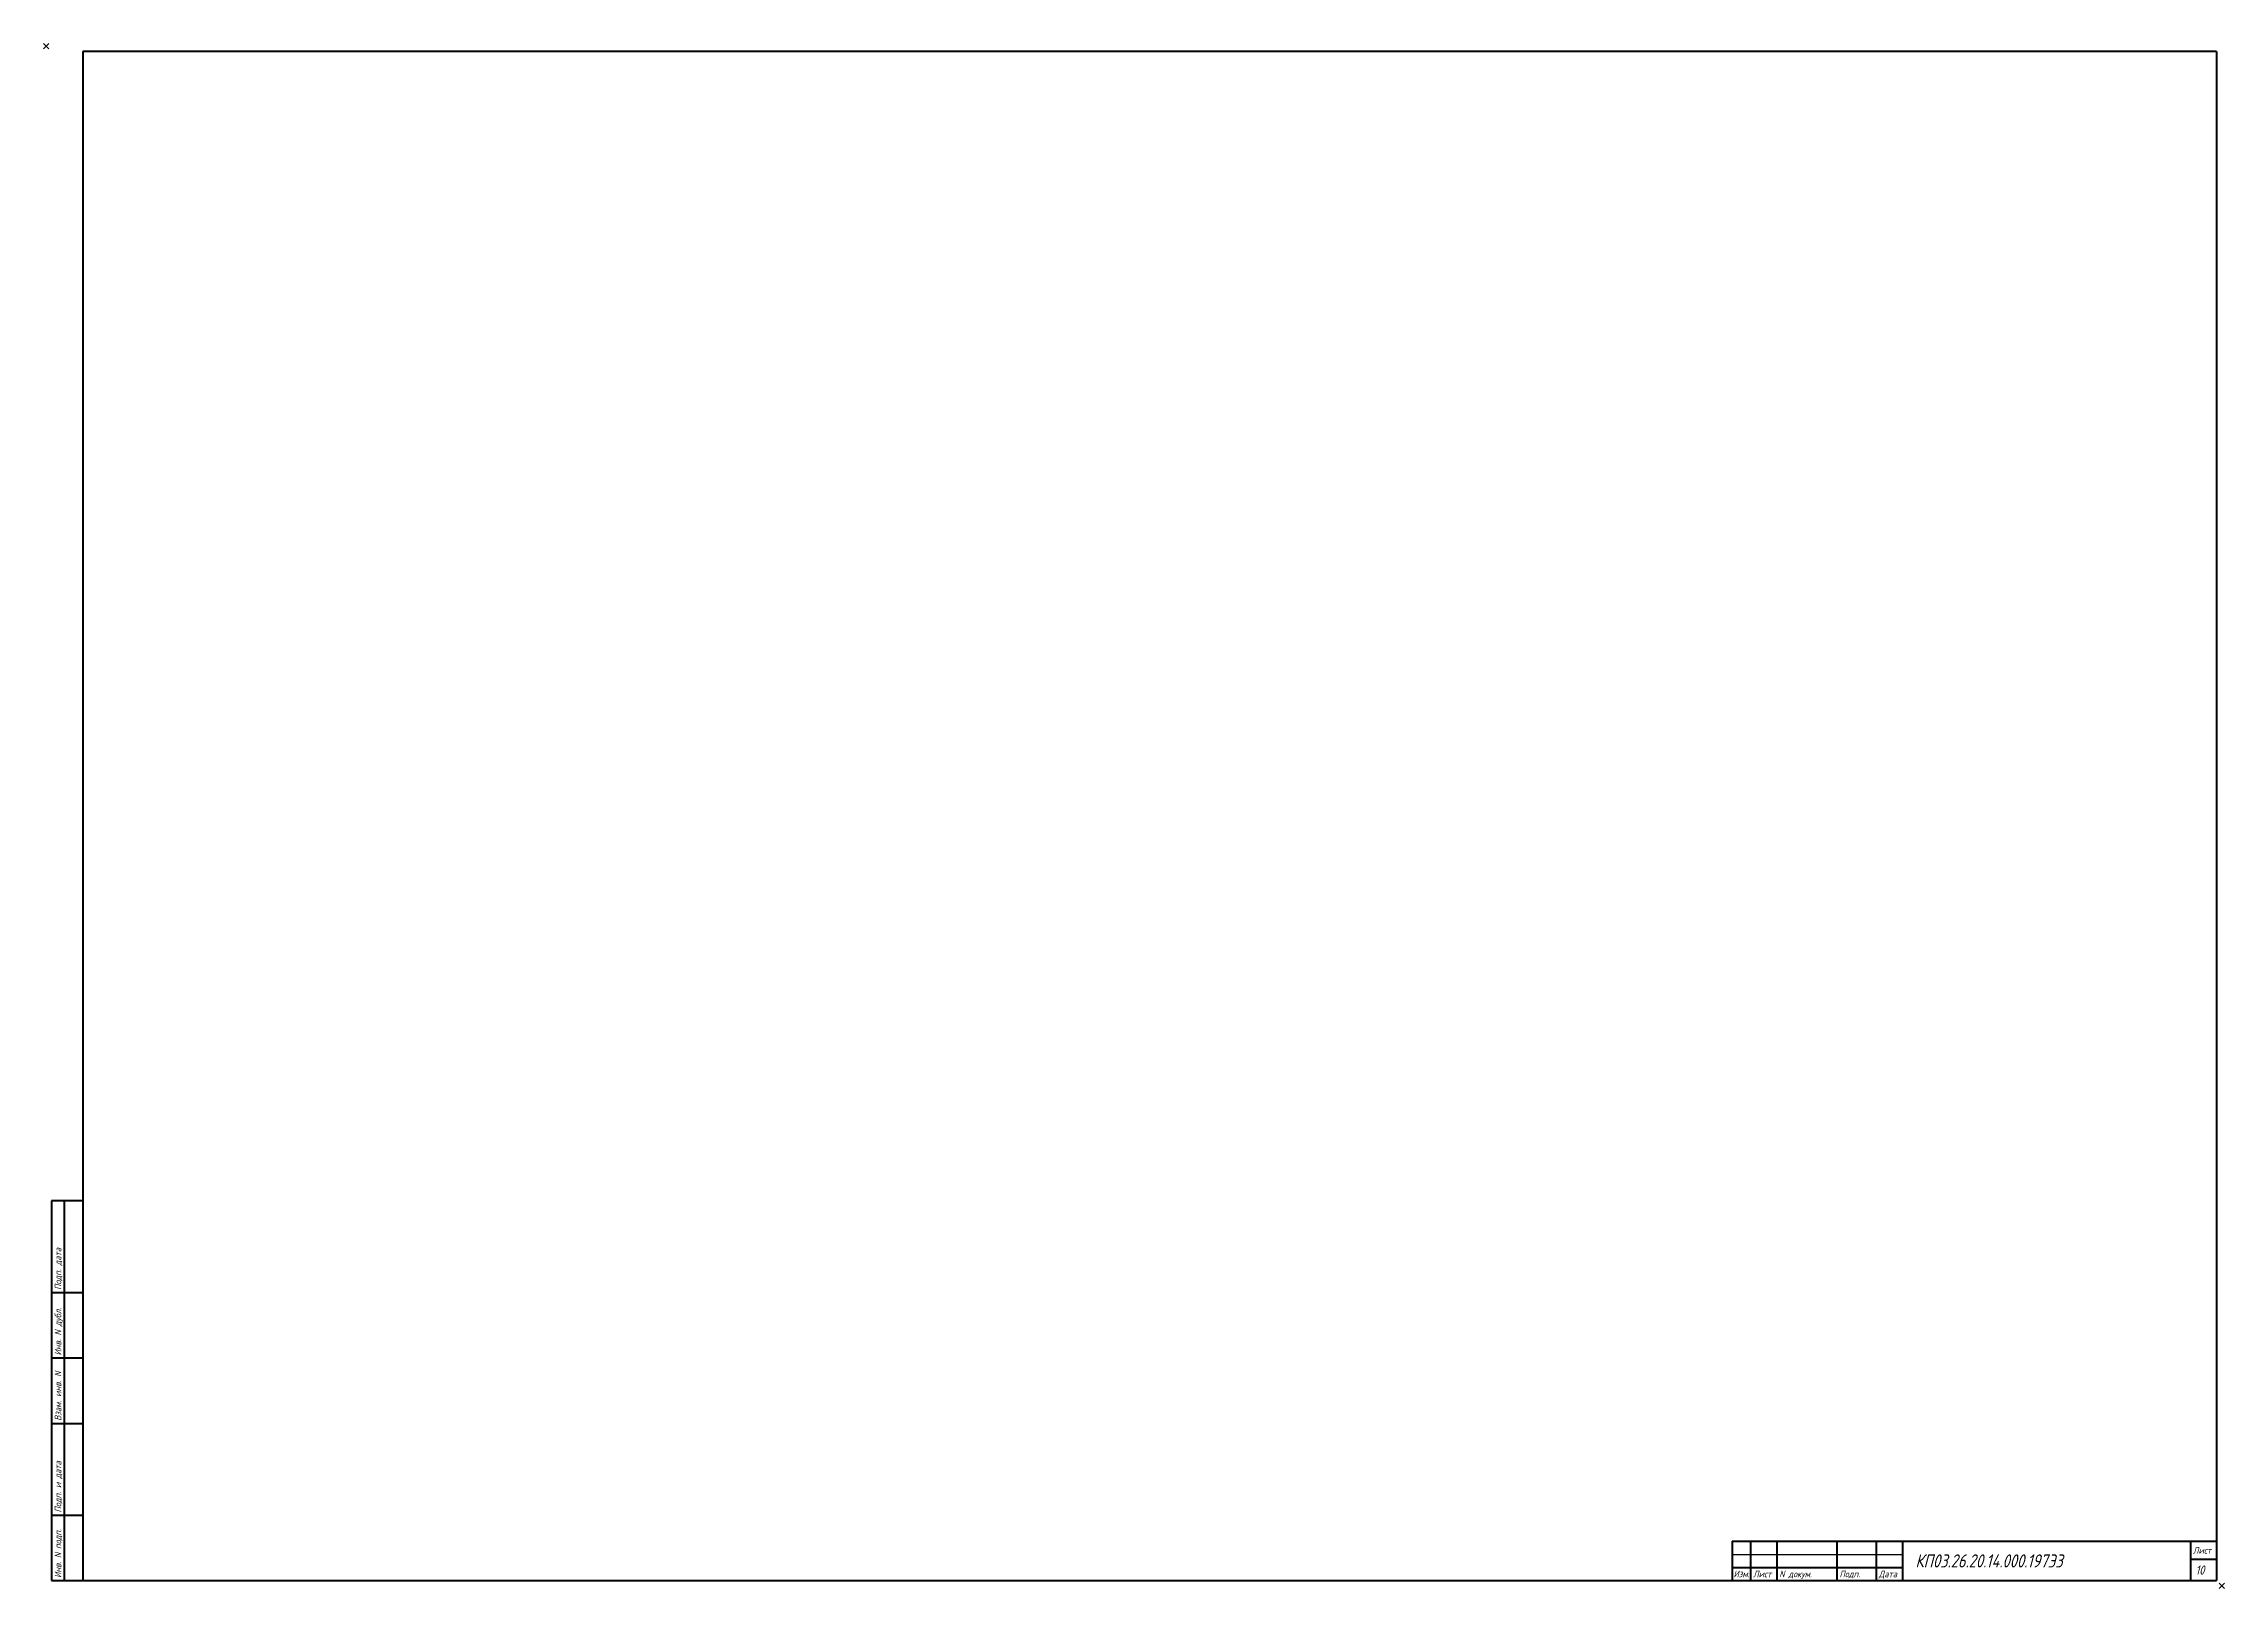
# Model space of a CAD drawing. Header units: inches. Extents: x -205 to 1978, y -595 to 1.
# Drawn here: x 1145 to 1978, y -592 to -2 of the extents above; entities that cross this region are included whole.
import ezdxf

# ---------------------------------------------------------------- set-up
doc = ezdxf.new("R2010")
doc.units = ezdxf.units.IN
doc.header["$MEASUREMENT"] = 0
doc.header["$PDMODE"] = 3
doc.header["$PDSIZE"] = -2
for name, color, linetype, lineweight in [('Layer1', 1, 'Continuous', 53), ('Layer3', 3, 'Continuous', 30), ('Layer4', 4, 'Continuous', 25), ('Layer6', 7, 'Continuous', 53)]:
    doc.layers.add(name, color=color, linetype=linetype, lineweight=lineweight)
doc.layers.add('Layer2', color=2, linetype='Continuous', plot=False)
doc.styles.add('2.5', font='gost.shx', dxfattribs={"oblique": 15, "height": 2.5})
doc.styles.add('3.5', font='gost.shx', dxfattribs={"oblique": 15, "height": 3.5})
doc.styles.add('5', font='gost.shx', dxfattribs={"oblique": 15, "height": 5})

msp = doc.modelspace()

# ---------------------------------------------------------------- texts
at = {"layer": 'Layer2', "style": '3.5', "oblique": 15}
msp.add_text('10', height=3.5, dxfattribs=at).set_placement((1967, -586.75))
at = {"layer": 'Layer4', "style": '2.5', "oblique": 15}
for s, p in [('Подп. дата', (1151.75, -478)), ('Инв. N дубл.', (1151.75, -503)), ('Взам. инв. N', (1151.75, -528)), ('Подп. и дата', (1151.75, -563)), ('Инв. N подп.', (1151.75, -588))]:
    msp.add_text(s, height=2.5, rotation=90, dxfattribs=at).set_placement(p)
for s, p in [('Лист', (1966, -578.75)), ('Изм.', (1790.5, -587.75)), ('Лист', (1798, -587.75)), ('N докум.', (1808, -587.75)), ('Подп.', (1831, -587.75)), ('Дата', (1846, -587.75))]:
    msp.add_text(s, height=2.5, dxfattribs=at).set_placement(p)
at = {"layer": 'Layer6', "style": '5', "oblique": 15}
msp.add_text('КП03.26.20.14.000.197Э3 ', height=5, dxfattribs=at).set_placement((1860, -584))

# ---------------------------------------------------------------- linework, layer by layer
at = {"layer": 'Layer1'}
for p, q in [((1975, -5), (1160, -5)), ((1160, -5), (1160, -589)), ((1975, -5), (1975, -589)), ((1160, -444), (1148, -444)), ((1148, -444), (1148, -589)), ((1153, -589), (1153, -444)), ((1148, -479), (1160, -479)), ((1148, -504), (1160, -504)), ((1148, -529), (1160, -529)), ((1148, -564), (1160, -564)), ((1790, -574), (1975, -574)), ((1790, -574), (1790, -589)), ((1797, -574), (1797, -589)), ((1807, -574), (1807, -589)), ((1830, -574), (1830, -589)), ((1845, -574), (1845, -589)), ((1855, -574), (1855, -589)), ((1965, -574), (1965, -589)), ((1975, -581), (1965, -581)), ((1148, -589), (1975, -589)), ((1790, -584), (1855, -584))]:
    msp.add_line(p, q, dxfattribs=at)
at = {"layer": 'Layer2'}
for p in [(1146, -3), (1977, -591)]:
    msp.add_point(p, dxfattribs=at)
at = {"layer": 'Layer3'}
msp.add_line((1790, -579), (1855, -579), dxfattribs=at)

msp.set_redraw_order([(e.dxf.handle, doc.entitydb.next_handle()) for e in msp.query("TEXT MTEXT ATTDEF DIMENSION ARC_DIMENSION")])  # texts and dimensions are drawn at this point

doc.saveas('drawing.dxf')
